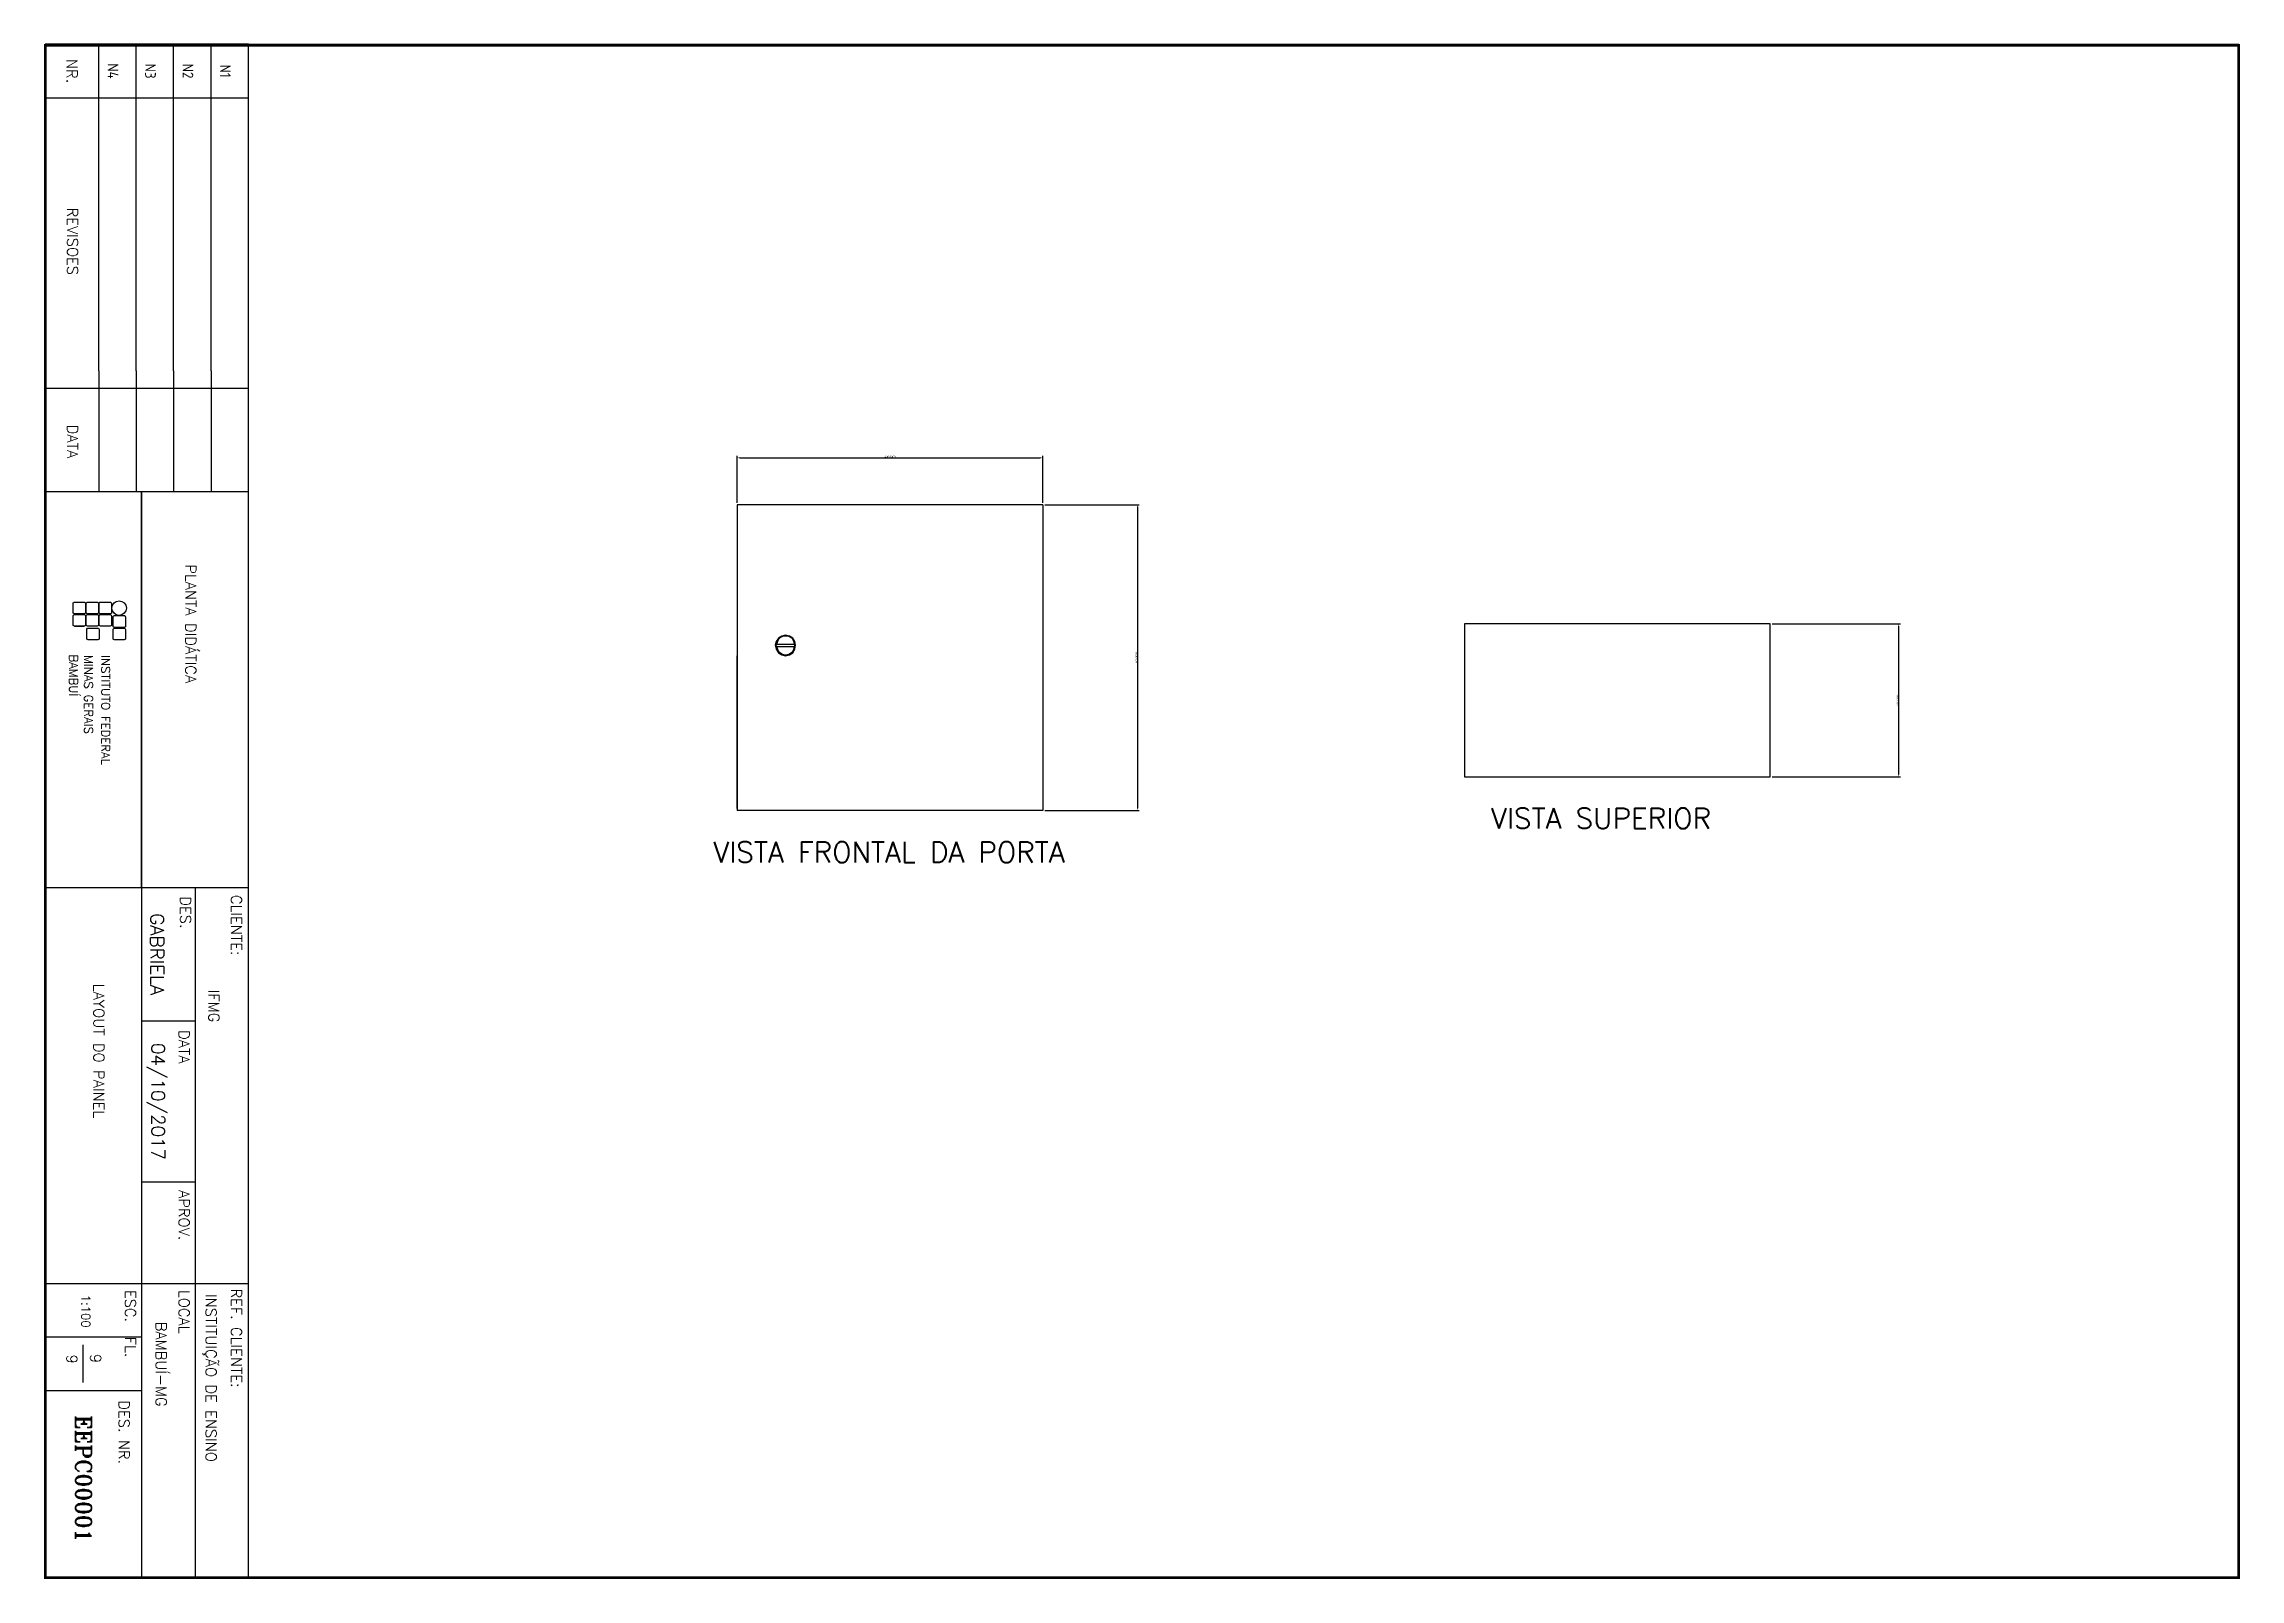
# Model space of a CAD drawing. Extents: x -2333 to 4564, y -5034 to 5704.
# Drawn here: x 1691 to 4564, y -2062 to -55 of the extents above; entities that cross this region are included whole.
import ezdxf
from ezdxf.enums import TextEntityAlignment as Align

# ---------------------------------------------------------------- set-up
doc = ezdxf.new("R2010")
doc.units = 0
doc.header["$LTSCALE"] = 10
doc.header["$MEASUREMENT"] = 0
doc.layers.get('0').update_dxf_attribs({"linetype": 'CONTINUOUS'})
doc.layers.get('DEFPOINTS').update_dxf_attribs({"linetype": 'CONTINUOUS'})
for name, color, linetype in [('2', 2, 'CONTINUOUS'), ('3', 12, 'CONTINUOUS'), ('LEG', 7, 'CONTINUOUS')]:
    doc.layers.add(name, color=color, linetype=linetype)
doc.layers.add('P', color=250, linetype='CONTINUOUS', lineweight=100)
doc.styles.add('ROMANS', font='romans')
doc.styles.add('ROMANT', font='romant')
doc.styles.get("Standard").update_dxf_attribs({"font": 'ISO', "height": 2.5})
doc.dimstyles.new('Copy of STANDARD', dxfattribs={"dimscale": 1, "dimtxt": 3, "dimasz": 3, "dimexe": 2.5, "dimexo": 2.5, "dimgap": 0.09, "dimtad": 1, "dimdec": 4, "dimzin": 1, "dimdsep": 46, "dimtxsty": 'Standard', "dimcen": -3, "dimdle": 1.25, "dimadec": 0, "dimazin": 0, "dimtfac": 1, "dimtdec": 4, "dimtofl": 0, "dimtmove": 0, "dimatfit": 3, "dimfxl": 1, "dimtolj": 1, "dimtzin": 0, "dimarcsym": 0})

msp = doc.modelspace()

# ---------------------------------------------------------------- texts
at = {"color": 0, "style": 'ROMANS'}
msp.add_text('NR.', height=14, rotation=270, dxfattribs=at).set_placement((1727.6599, -90.08044), align=Align.MIDDLE)
for s, p in [('REVISOES', (1721.48077, -312.6509)), ('DATA', (1721.47776, -574.51001))]:
    msp.add_text(s, height=14, rotation=270, dxfattribs=at).set_placement(p, align=Align.CENTER)
for s, height, p in [('PLANTA DIDÁTICA', 14, (1876.08921, -735.18702)), ('BAMBUÍ', 11.2, (1724.15636, -853.07856)), ('MINAS GERAIS', 11.2, (1743.72537, -853.82382)), ('INSTITUTO FEDERAL', 11.2, (1766.08968, -853.90622)), ('DES.', 14, (1869.2885, -1169.49565)), ('CLIENTE:', 14, (1935.76654, -1167.595)), ('LAYOUT DO PAINEL', 14, (1755.9082, -1283.77711)), ('IFMG', 14, (1906.38961, -1291.6072)), ('DATA', 14, (1867.38913, -1344.35585)), ('APROV.', 14, (1867.38913, -1553.42783)), ('ESC.  FL.', 14, (1797.11235, -1684.21667)), ('LOCAL', 14, (1867.38913, -1684.21667)), ('INSTITUIÇÃO DE ENSINO', 14, (1902.61723, -1689.57642)), ('REF. CLIENTE:', 14, (1935.76654, -1682.31601)), ('BAMBUÍ-MG', 14, (1837.31577, -1725.86375)), ('9', 14, (1720.49674, -1768.78439)), ('9', 14, (1751.61975, -1767.80688)), ('DES. NR.', 14, (1788.83243, -1828.6664))]:
    msp.add_text(s, height=height, rotation=270, dxfattribs=at).set_placement(p)
msp.add_text('VISTA SUPERIOR', height=26.88, dxfattribs=at).set_placement((3584.30402, -1080.8109))
at = {"style": 'ROMANS'}
msp.add_text('VISTA FRONTAL DA PORTA', height=26.88, dxfattribs=at).set_placement((2566.76459, -1125.09239))
at = {"color": 0}
for tag, p in [('N4', (1781.3562, -90.08044)), ('N3', (1830.3562, -90.08044)), ('N2', (1879.3562, -90.08044)), ('N1', (1928.3562, -90.08044))]:
    msp.add_attdef(tag, text='', height=14, rotation=270, dxfattribs=at).set_placement(p, align=Align.MIDDLE)
at = {"color": 0, "style": 'ROMANS'}
for tag, text, height, p in [('GABRIELA', 'FRANCISCO', 17.5, (1839.10057, -1245.25115)), ('1:100', '', 11.2, (1745.70482, -1711.98044))]:
    msp.add_attdef(tag, text=text, height=height, rotation=270, dxfattribs=at).set_placement(p, align=Align.MIDDLE)
at = {"color": 0, "style": 'ROMANS', "flags": 8}
msp.add_attdef('04/10/2017', text='04/10/04', height=17.5, rotation=270, dxfattribs=at).set_placement((1839.10057, -1437.75115), align=Align.MIDDLE)
at = {"color": 0, "ltscale": 3, "style": 'ROMANT'}
msp.add_attdef('EEPC00001', text='', height=21, rotation=270, dxfattribs=at).set_placement((1742.84294, -1931.0903), align=Align.MIDDLE)

# ---------------------------------------------------------------- blocks, each defined once
blk = doc.blocks.new('*D91')
at = {"layer": 'DEFPOINTS', "color": 0, "linetype": 'Continuous', "transparency": 16777216}
for p in [(2997.9, -595.8), (2597.9, -657.2), (2997.9, -657.2)]:
    blk.add_point(p, dxfattribs=at)
at = {"layer": 'LEG', "color": 0, "linetype": 'Continuous', "lineweight": -2, "transparency": 16777216}
for p, q in [((2597.9, -654.7), (2597.9, -593.3)), ((2600.9, -595.8), (2994.9, -595.8)), ((2997.9, -654.7), (2997.9, -593.3))]:
    blk.add_line(p, q, dxfattribs=at)
at = {"layer": 'LEG', "color": 0, "linetype": 'Continuous', "transparency": 16777216}
for points in [[(2600.9, -595.3), (2600.9, -596.3), (2597.9, -595.8)], [(2994.9, -595.3), (2994.9, -596.3), (2997.9, -595.8)]]:
    blk.add_solid(points, dxfattribs=at)
at = {"layer": 'LEG', "color": 0, "linetype": 'Continuous', "transparency": 16777216, "insert": (2797.9, -594.4), "char_height": 2.5, "attachment_point": 5}
blk.add_mtext('\\A1;400.0000', dxfattribs=at)
blk = doc.blocks.new('*D92')
at = {"layer": 'DEFPOINTS', "color": 0, "linetype": 'Continuous', "transparency": 16777216}
for p in [(2997.9, -657.2), (2997.9, -1057.2), (3121.6, -1057.2)]:
    blk.add_point(p, dxfattribs=at)
at = {"layer": 'LEG', "color": 0, "linetype": 'Continuous', "lineweight": -2, "transparency": 16777216}
for p, q in [((3000.4, -657.2), (3124.1, -657.2)), ((3121.6, -660.2), (3121.6, -1054.2)), ((3000.4, -1057.2), (3124.1, -1057.2))]:
    blk.add_line(p, q, dxfattribs=at)
at = {"layer": 'LEG', "color": 0, "linetype": 'Continuous', "transparency": 16777216}
for points in [[(3121.1, -660.2), (3122.1, -660.2), (3121.6, -657.2)], [(3121.1, -1054.2), (3122.1, -1054.2), (3121.6, -1057.2)]]:
    blk.add_solid(points, dxfattribs=at)
at = {"layer": 'LEG', "color": 0, "linetype": 'Continuous', "transparency": 16777216, "insert": (3120.3, -857.2), "char_height": 2.5, "attachment_point": 5, "rotation": 90}
blk.add_mtext('\\A1;400.0000', dxfattribs=at)
blk = doc.blocks.new('*D93')
at = {"layer": 'DEFPOINTS', "color": 0, "linetype": 'Continuous', "transparency": 16777216}
for p in [(3949.8, -813.1), (3949.8, -1013.1), (4117.6, -1013.1)]:
    blk.add_point(p, dxfattribs=at)
at = {"layer": 'LEG', "color": 0, "linetype": 'Continuous', "lineweight": -2, "transparency": 16777216}
for p, q in [((3952.3, -813.1), (4120.1, -813.1)), ((4117.6, -816.1), (4117.6, -1010.1)), ((3952.3, -1013.1), (4120.1, -1013.1))]:
    blk.add_line(p, q, dxfattribs=at)
at = {"layer": 'LEG', "color": 0, "linetype": 'Continuous', "transparency": 16777216}
for points in [[(4117.1, -816.1), (4118.1, -816.1), (4117.6, -813.1)], [(4117.1, -1010.1), (4118.1, -1010.1), (4117.6, -1013.1)]]:
    blk.add_solid(points, dxfattribs=at)
at = {"layer": 'LEG', "color": 0, "linetype": 'Continuous', "transparency": 16777216, "insert": (4116.2, -913.1), "char_height": 2.5, "attachment_point": 5, "rotation": 90}
blk.add_mtext('\\A1;200.0000', dxfattribs=at)

# ---------------------------------------------------------------- dimensions: what is measured, and where the dimension line sits
at = {"layer": 'LEG', "linetype": 'Continuous'}
dim = msp.add_linear_dim(base=(2997.88739, -595.7846), p1=(2597.88739, -657.23376), p2=(2997.88739, -657.23376), dimstyle='Copy of STANDARD', dxfattribs=at)
dim.commit()
dim.dimension.update_dxf_attribs({"geometry": '*D91', "text_midpoint": (2797.88739, -594.4446)})
for base, p1, p2, picture, middle in [((3121.63733, -1057.23376), (2997.88739, -657.23376), (2997.88739, -1057.23376), '*D92', (3120.29733, -857.23376)), ((4117.56233, -1013.06482), (3949.76431, -813.06482), (3949.76431, -1013.06482), '*D93', (4116.22233, -913.06482))]:
    dim = msp.add_linear_dim(base=base, p1=p1, p2=p2, angle=90, dimstyle='Copy of STANDARD', dxfattribs=at)
    dim.commit()
    dim.dimension.update_dxf_attribs({"geometry": picture, "text_midpoint": middle})

# ---------------------------------------------------------------- linework, layer by layer
at = {"color": 0}
for p, q in [((1692.6599, -55.08044), (1692.6599, -240.58044)), ((1958.6599, -55.08044), (1692.6599, -55.08044)), ((1762.6599, -55.08044), (4562.6599, -55.08044)), ((1762.6599, -482.25115), (1762.6599, -55.08044)), ((1811.6599, -482.25115), (1811.6599, -55.08044)), ((1860.6599, -482.25115), (1860.6599, -55.08044)), ((1909.6599, -482.25115), (1909.6599, -55.08044)), ((1958.6599, -2060.58044), (1958.6599, -55.08044)), ((4562.6599, -2060.58044), (4562.6599, -55.08044)), ((1692.6599, -125.08044), (1958.6599, -125.08044)), ((1692.6599, -240.58044), (1692.6599, -2060.58044)), ((1762.6599, -482.25115), (1762.6599, -639.75115)), ((1811.6599, -482.25115), (1811.6599, -639.75115)), ((1860.6599, -482.25115), (1860.6599, -639.75115)), ((1909.6599, -482.25115), (1909.6599, -639.75115)), ((1692.6599, -505.01291), (1958.6599, -505.01291)), ((1692.6599, -639.75115), (1958.6599, -639.75115)), ((1818.6599, -639.75115), (1818.6599, -2060.58044)), ((1818.6599, -1157.75115), (1818.6599, -639.75115)), ((1692.6599, -1157.75115), (1958.6599, -1157.75115)), ((1888.6599, -1157.75115), (1888.6599, -2060.58044)), ((1888.6599, -1332.75115), (1818.6599, -1332.75115)), ((1818.6599, -1542.75115), (1888.6599, -1542.75115)), ((1692.6599, -1675.58044), (1958.6599, -1675.58044)), ((1692.6599, -1745.58044), (1818.6599, -1745.58044)), ((1741.6599, -1756.08044), (1741.6599, -1805.08044)), ((1692.6599, -1815.58044), (1818.6599, -1815.58044)), ((1692.6599, -2060.58044), (1692.6599, -2060.58044)), ((1692.6599, -2060.58044), (1958.6599, -2060.58044))]:
    msp.add_line(p, q, dxfattribs=at)
at = {"color": 0, "const_width": 3.5}
msp.add_lwpolyline([(1692.6599, -2060.58044), (4562.6599, -2060.58044), (4562.6599, -56.34609), (1692.6599, -56.34609), (1692.6599, -2060.58044)], dxfattribs=at)
at = {"layer": '2', "color": 0}
for p, q in [((1692.6599, -240.58044), (1692.6599, -55.08044)), ((1762.6599, -55.08044), (1692.6599, -55.08044)), ((1692.6599, -125.08044), (1692.6599, -55.08044)), ((1762.6599, -55.08044), (4562.6599, -55.08044)), ((1692.6599, -2060.58044), (1692.6599, -240.58044)), ((1692.6599, -1675.58044), (1692.6599, -2060.58044)), ((1958.6599, -2060.58044), (1692.6599, -2060.58044))]:
    msp.add_line(p, q, dxfattribs=at)
at = {"layer": '3', "color": 0}
for p in [(4562.6599, -2060.58044), (1692.6599, -2060.58044), (1692.6599, -2060.58044)]:
    msp.add_line(p, (1692.6599, -2060.58044), dxfattribs=at)
at = {"layer": 'LEG', "color": 0}
for p, q in [((1692.6599, -240.58044), (1692.6599, -55.08044)), ((1762.6599, -55.08044), (1692.6599, -55.08044)), ((1692.6599, -125.08044), (1692.6599, -55.08044)), ((1692.6599, -240.58044), (1692.6599, -2060.58044))]:
    msp.add_line(p, q, dxfattribs=at)
at = {"layer": 'LEG', "linetype": 'Continuous'}
for p, q in [((2997.88739, -657.23376), (2597.88739, -657.23376)), ((2597.88739, -657.23376), (2597.88739, -1057.23376)), ((2997.88739, -657.23376), (2997.88739, -1057.23376)), ((1729.07745, -785.76618), (1730.28876, -784.55623)), ((1729.07745, -798.99224), (1729.07745, -785.76618)), ((1730.74823, -799.99359), (1729.07745, -798.99224)), ((1729.07745, -802.05501), (1730.28876, -800.84505)), ((1729.07745, -815.28107), (1729.07745, -802.05501)), ((1730.28876, -784.55623), (1744.36507, -784.55623)), ((1730.28876, -800.84505), (1744.36507, -800.84505)), ((1743.40437, -799.99359), (1730.74823, -799.99359)), ((1730.74823, -799.99359), (1743.40437, -799.99359)), ((1743.40437, -799.99359), (1730.74823, -799.99359)), ((1745.284, -799.03397), (1743.40437, -799.99359)), ((1744.36507, -784.55623), (1745.284, -786.47546)), ((1744.36507, -800.84505), (1745.284, -802.76429)), ((1745.284, -786.47546), (1745.284, -799.03397)), ((1745.284, -802.76429), (1745.284, -815.32279)), ((1746.06525, -785.76618), (1747.27656, -784.55623)), ((1746.06525, -798.99224), (1746.06525, -785.76618)), ((1747.73603, -799.99359), (1746.06525, -798.99224)), ((1746.06525, -802.05501), (1747.27656, -800.84505)), ((1746.06525, -815.28107), (1746.06525, -802.05501)), ((1747.27656, -784.55623), (1761.35287, -784.55623)), ((1747.27656, -800.84505), (1761.35287, -800.84505)), ((1760.39217, -799.99359), (1747.73603, -799.99359)), ((1762.2718, -799.03397), (1760.39217, -799.99359)), ((1761.35287, -784.55623), (1762.2718, -786.47546)), ((1761.35287, -800.84505), (1762.2718, -802.76429)), ((1762.2718, -786.47546), (1762.2718, -799.03397)), ((1762.2718, -802.76429), (1762.2718, -815.32279)), ((1763.05003, -785.76618), (1764.26134, -784.55623)), ((1763.05003, -798.99224), (1763.05003, -785.76618)), ((1764.72081, -799.99359), (1763.05003, -798.99224)), ((1763.05003, -802.05501), (1764.26134, -800.84505)), ((1763.05003, -815.28107), (1763.05003, -802.05501)), ((1764.26134, -784.55623), (1778.33765, -784.55623)), ((1764.26134, -800.84505), (1778.33765, -800.84505)), ((1777.37695, -799.99359), (1764.72081, -799.99359)), ((1779.25658, -799.03397), (1777.37695, -799.99359)), ((1778.33765, -784.55623), (1779.25658, -786.47546)), ((1778.33765, -800.84505), (1779.25658, -802.76429)), ((1779.25658, -786.47546), (1779.25658, -799.03397)), ((1779.25658, -802.76429), (1779.25658, -815.32279)), ((1781.54848, -803.50454), (1782.7598, -802.29459)), ((1781.54848, -816.73061), (1781.54848, -803.50454)), ((1782.7598, -802.29459), (1796.8361, -802.29459)), ((1796.8361, -802.29459), (1797.75503, -804.21383)), ((1797.75503, -804.21383), (1797.75503, -816.77233)), ((1730.74823, -816.28242), (1729.07745, -815.28107)), ((1743.40437, -816.28242), (1730.74823, -816.28242)), ((1730.74823, -816.28242), (1743.40437, -816.28242)), ((1743.40437, -816.28242), (1730.74823, -816.28242)), ((1745.284, -815.32279), (1743.40437, -816.28242)), ((1747.73603, -816.28242), (1746.06525, -815.28107)), ((1746.92703, -819.79337), (1748.13834, -818.58342)), ((1746.92703, -833.01943), (1746.92703, -819.79337)), ((1748.59781, -834.02078), (1746.92703, -833.01943)), ((1760.39217, -816.28242), (1747.73603, -816.28242)), ((1748.13834, -818.58342), (1762.21465, -818.58342)), ((1762.2718, -815.32279), (1760.39217, -816.28242)), ((1763.13358, -833.06116), (1761.25395, -834.02078)), ((1762.21465, -818.58342), (1763.13358, -820.50266)), ((1764.72081, -816.28242), (1763.05003, -815.28107)), ((1763.13358, -820.50266), (1763.13358, -833.06116)), ((1777.37695, -816.28242), (1764.72081, -816.28242)), ((1779.25658, -815.32279), (1777.37695, -816.28242)), ((1783.21926, -817.73195), (1781.54848, -816.73061)), ((1781.54848, -819.79337), (1782.7598, -818.58342)), ((1781.54848, -833.01943), (1781.54848, -819.79337)), ((1783.21926, -834.02078), (1781.54848, -833.01943)), ((1782.7598, -818.58342), (1796.8361, -818.58342)), ((1795.8754, -817.73195), (1783.21926, -817.73195)), ((1797.75503, -816.77233), (1795.8754, -817.73195)), ((1797.75503, -833.06116), (1795.8754, -834.02078)), ((1796.8361, -818.58342), (1797.75503, -820.50266)), ((1797.75503, -820.50266), (1797.75503, -833.06116)), ((3949.76431, -813.06482), (3549.76431, -813.06482)), ((3549.76431, -813.06482), (3549.76431, -1013.06482)), ((3949.76431, -1013.06482), (3949.76431, -813.06482)), ((1761.25395, -834.02078), (1748.59781, -834.02078)), ((1795.8754, -834.02078), (1783.21926, -834.02078)), ((2597.88739, -1054.73376), (2597.88739, -854.73376)), ((3549.76431, -1013.06482), (3949.76431, -1013.06482)), ((2997.88739, -1057.23376), (2597.88739, -1057.23376))]:
    msp.add_line(p, q, dxfattribs=at)
at = {"layer": 'LEG'}
msp.add_line((3949.76431, -1013.06482), (3949.76431, -813.06482), dxfattribs=at)
at = {"layer": 'LEG', "linetype": 'Continuous'}
msp.add_circle((1789.34151, -792.48782), 9.52286, dxfattribs=at)
at = {"layer": 'P', "color": 0, "lineweight": -2}
for points in [[(2674.23848, -840.89943), (2673.5797, -836.28798), (2670.94459, -831.67654), (2666.33314, -829.04143), (2661.06292, -827.72387), (2656.45148, -829.04143), (2651.84003, -831.67654), (2649.20492, -836.28798), (2647.88736, -840.89943), (2649.20492, -846.16965), (2651.84003, -850.78109), (2656.45148, -853.41621), (2661.06292, -854.73376), (2666.33314, -853.41621), (2670.94459, -850.78109), (2673.5797, -846.16965), (2674.23848, -840.89943), (2674.23848, -840.89943)], [(2673.5797, -840.89943), (2672.26214, -836.28798), (2670.28581, -832.33532), (2665.67436, -829.70021), (2661.06292, -829.04143), (2657.11025, -829.70021), (2652.49881, -832.33532), (2650.52248, -836.28798), (2649.20492, -840.89943), (2650.52248, -846.16965), (2652.49881, -849.46354), (2657.11025, -852.75743), (2661.06292, -853.41621), (2665.67436, -852.75743), (2670.28581, -849.46354), (2672.26214, -846.16965), (2673.5797, -840.89943), (2673.5797, -840.89943)], [(2649.20492, -839.58187), (2673.5797, -839.58187)], [(2649.20492, -842.87576), (2673.5797, -842.87576)]]:
    msp.add_lwpolyline(points, dxfattribs=at)

msp.set_redraw_order([(e.dxf.handle, doc.entitydb.next_handle()) for e in msp.query("TEXT MTEXT ATTDEF DIMENSION ARC_DIMENSION")])  # texts and dimensions are drawn at this point

doc.saveas('drawing.dxf')
